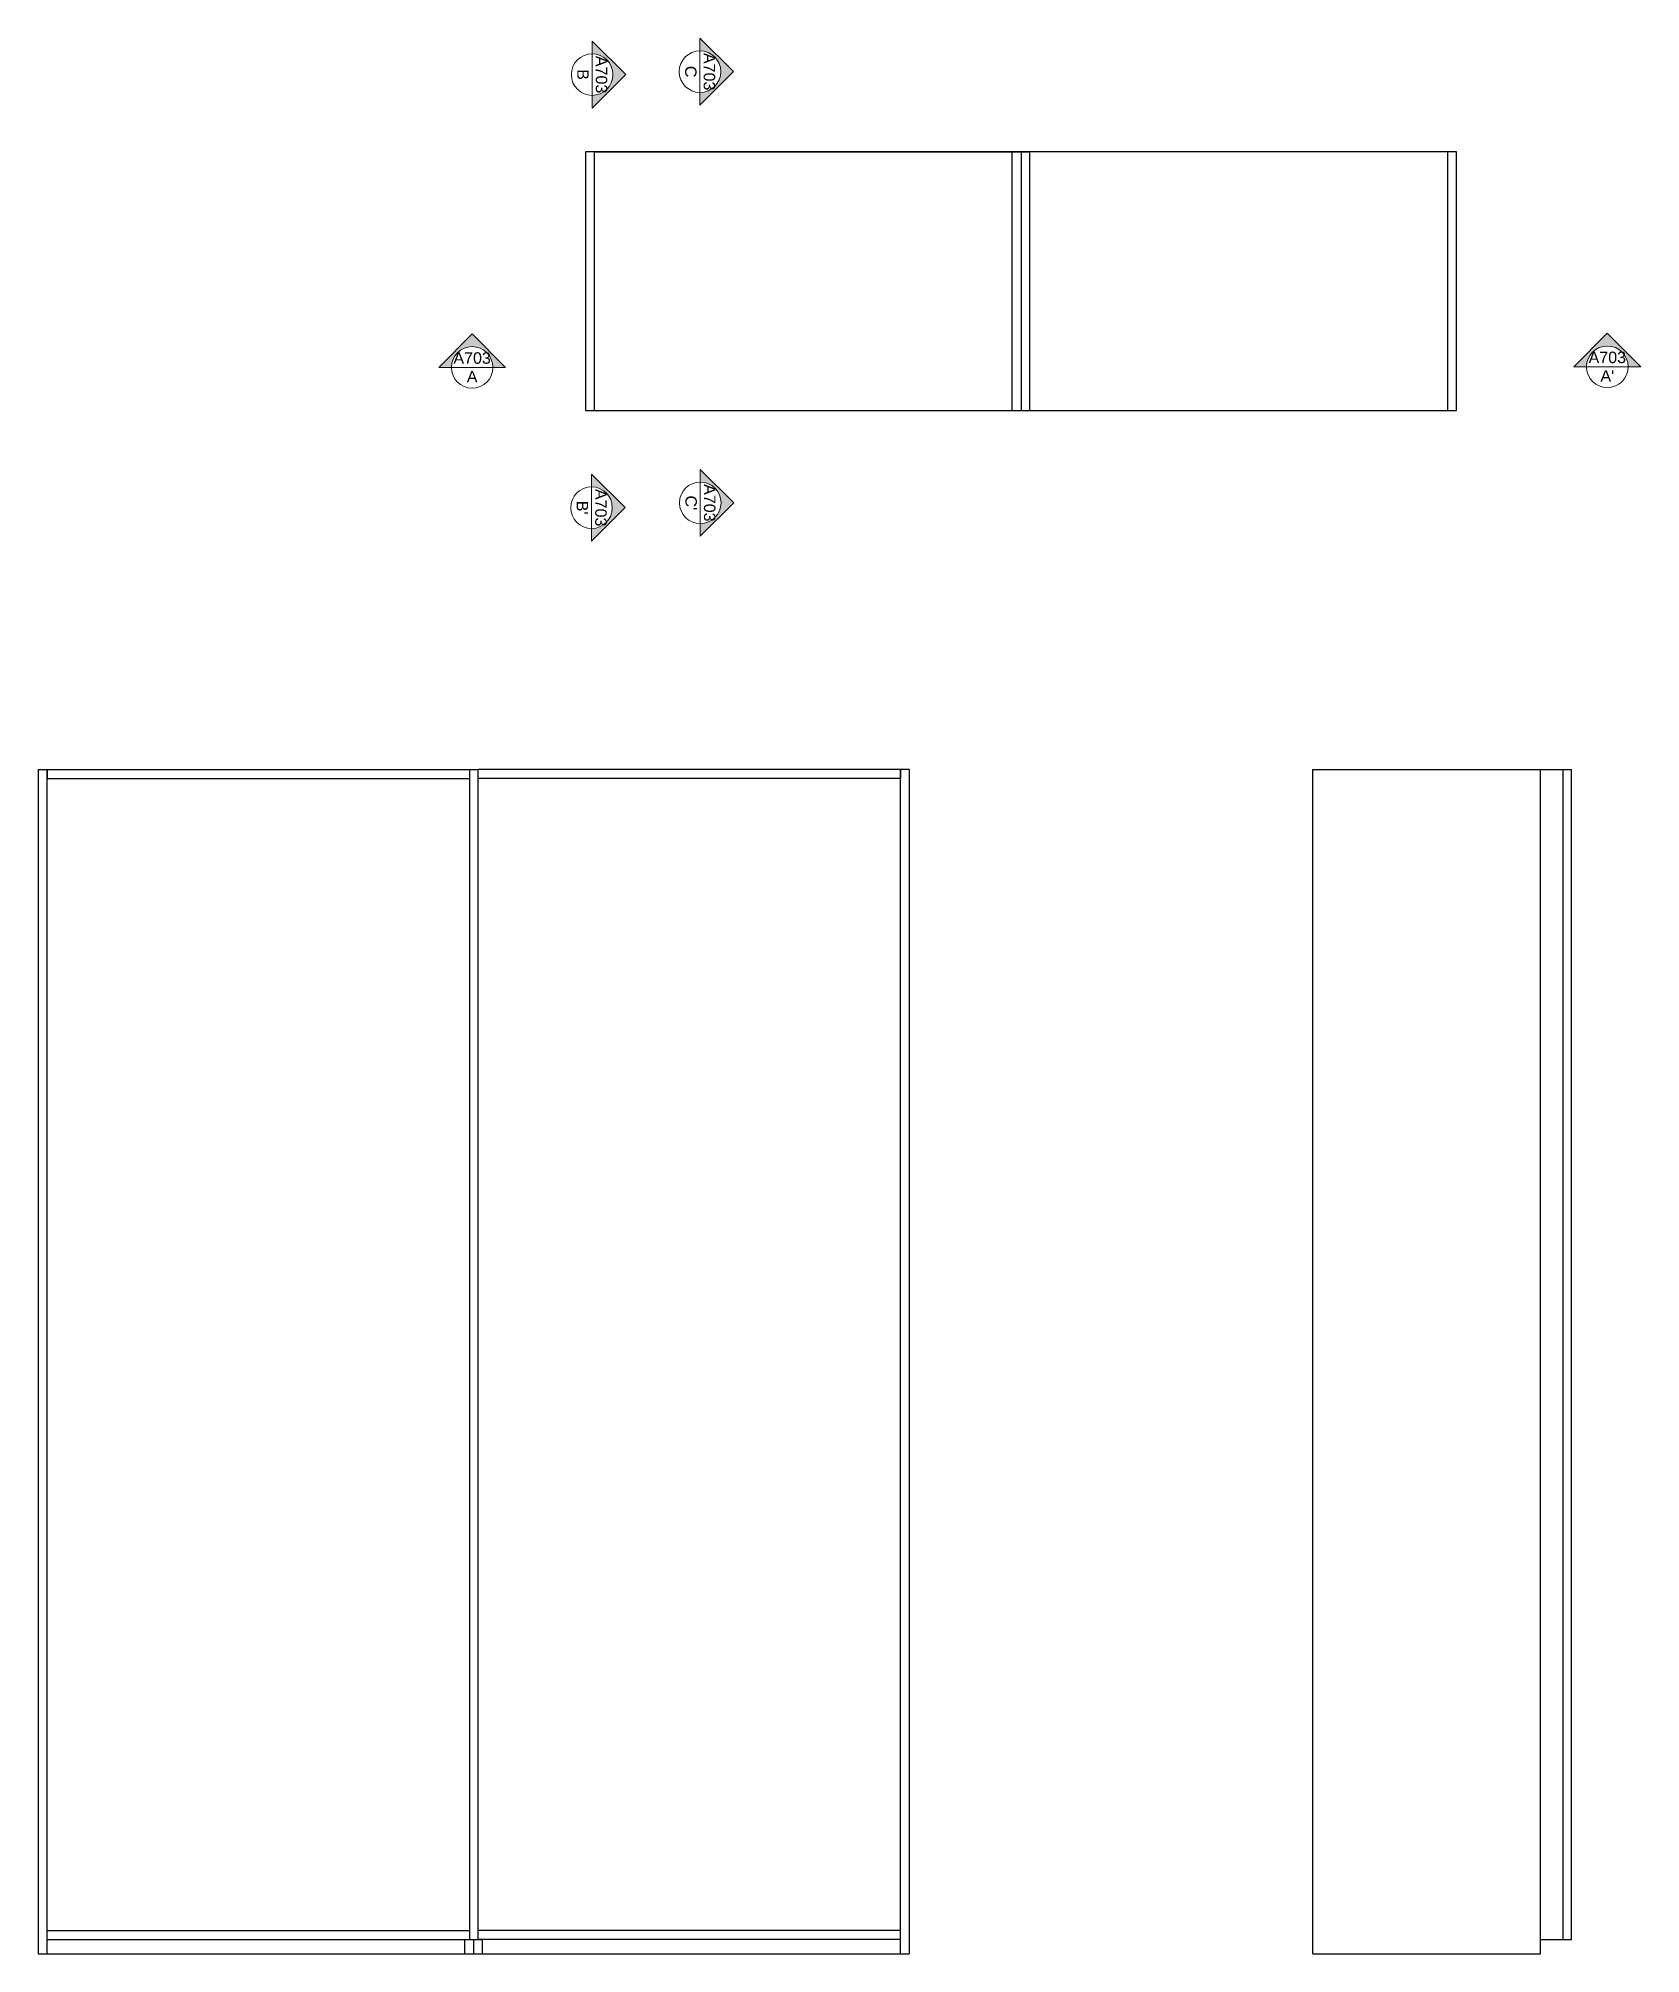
# Model space of a CAD drawing. Header units: millimetres. Extents: x -1233 to 3094, y -223 to 1764.
# Drawn here: x -1198.9 to -926.6, y 743.1 to 1068.6 of the extents above; entities that cross this region are included whole.
import ezdxf
from ezdxf.enums import TextEntityAlignment as Align

# ---------------------------------------------------------------- set-up
doc = ezdxf.new("R2010")
doc.units = ezdxf.units.MM
doc.layers.get('0').update_dxf_attribs({"color": 8})
doc.layers.add('A-PRSP-1', color=7, linetype='Continuous', lineweight=40)
doc.layers.add('QUOTE', color=5, linetype='Continuous')
doc.styles.get("Standard").update_dxf_attribs({"font": 'Arial.ttf'})

# ---------------------------------------------------------------- blocks, each defined once
blk = doc.blocks.new('SYMBOL')
at = {"layer": 'A-PRSP-1', "linetype": 'Continuous', "lineweight": 20}
h = blk.add_hatch(color=256, dxfattribs=at)
h.dxf.hatch_style = 1
h.paths.add_polyline_path([(11.206, 4.948), (11.316, 4.948, -1), (11.678, 4.948), (11.788, 4.948), (11.497, 5.241)])
at = {"linetype": 'Continuous', "lineweight": 20}
blk.add_line((11.316, 4.948), (11.678, 4.948), dxfattribs=at)
at = {"layer": 'A-PRSP-1', "linetype": 'Continuous', "lineweight": 20}
for p, q in [((11.206, 4.948), (11.497, 5.241)), ((11.788, 4.948), (11.497, 5.241)), ((11.316, 4.948), (11.206, 4.948)), ((11.678, 4.948), (11.788, 4.948))]:
    blk.add_line(p, q, dxfattribs=at)
blk.add_circle((11.497, 4.948), 0.181, dxfattribs=at)
at = {"linetype": 'Continuous', "lineweight": 20}
for tag, p in [('TAVOLA', (11.497, 5.08)), ('SEZIONE', (11.497, 4.918))]:
    blk.add_attdef(tag, text='', height=0.1, dxfattribs=at).set_placement(p, align=Align.TOP_CENTER)

msp = doc.modelspace()

# ---------------------------------------------------------------- linework, layer by layer
for p, q in [((-957.88, 1049.31), (-1105.88, 1049.31)), ((-1105.88, 1049.31), (-1105.88, 1005.31)), ((-1104.38, 1005.31), (-1104.38, 1049.31)), ((-1104.38, 1049.31), (-1033.38, 1049.31)), ((-1033.38, 1049.31), (-1031.88, 1049.31)), ((-1033.38, 1005.31), (-1033.38, 1049.31)), ((-1031.88, 1049.31), (-1030.38, 1049.31)), ((-1031.88, 1049.31), (-1031.88, 1005.31)), ((-1030.38, 1005.31), (-1030.38, 1049.31)), ((-959.38, 1005.31), (-959.38, 1049.31)), ((-957.88, 1005.31), (-957.88, 1049.31)), ((-1105.88, 1005.31), (-957.88, 1005.31)), ((-1030.38, 1005.31), (-959.38, 1005.31)), ((-1198.88, 944.33), (-1198.88, 743.13)), ((-1198.88, 944.33), (-1124.13, 944.33)), ((-1197.38, 895.91), (-1197.38, 944.33)), ((-1197.38, 944.33), (-1197.38, 942.83)), ((-1125.63, 944.33), (-1125.63, 745.55)), ((-1124.13, 745.55), (-1124.13, 944.33)), ((-1124.13, 745.55), (-1124.13, 944.33)), ((-1050.88, 944.33), (-1124.13, 944.33)), ((-1052.38, 895.91), (-1052.38, 944.33)), ((-1052.38, 944.33), (-1052.38, 942.83)), ((-1050.88, 944.33), (-1050.88, 743.13)), ((-982.32, 743.13), (-982.32, 944.33)), ((-982.32, 944.33), (-943.59, 944.33)), ((-943.59, 743.13), (-943.59, 944.33)), ((-943.59, 944.33), (-938.32, 944.33)), ((-939.8, 944.33), (-939.8, 745.55)), ((-938.32, 745.55), (-938.32, 944.33)), ((-1197.38, 942.83), (-1125.63, 942.83)), ((-1052.38, 942.83), (-1124.13, 942.83)), ((-1197.38, 847.48), (-1197.38, 895.91)), ((-1052.38, 847.48), (-1052.38, 895.91)), ((-1197.38, 799.06), (-1197.38, 847.48)), ((-1052.38, 799.06), (-1052.38, 847.48)), ((-1197.38, 743.13), (-1197.38, 799.06)), ((-1052.38, 743.13), (-1052.38, 799.06)), ((-1197.38, 747.05), (-1125.63, 747.05)), ((-1197.38, 745.55), (-1125.63, 745.55)), ((-1126.38, 743.13), (-1126.38, 745.55)), ((-1125.63, 745.55), (-1124.13, 745.55)), ((-1124.88, 743.13), (-1124.88, 745.55)), ((-1052.38, 747.05), (-1124.13, 747.05)), ((-1052.38, 745.55), (-1124.13, 745.55)), ((-1124.13, 745.55), (-1123.38, 745.55)), ((-1123.38, 743.13), (-1123.38, 745.55)), ((-943.59, 745.55), (-938.32, 745.55)), ((-1198.88, 743.13), (-1050.88, 743.13)), ((-982.32, 743.13), (-943.59, 743.13))]:
    msp.add_line(p, q)

# ---------------------------------------------------------------- block references
at = {"layer": 'QUOTE', "xscale": 19.50110641980523, "yscale": 19.50110641980523, "zscale": 19.50110641980523, "rotation": 270}
for p, values in [((-1201.26, 1286.61), {'SEZIONE': 'B', 'TAVOLA': 'A703'}), ((-1182.93, 1287.11), {'SEZIONE': 'C', 'TAVOLA': 'A703'}), ((-1201.36, 1213.03), {'SEZIONE': "B'", 'TAVOLA': 'A703'}), ((-1182.88, 1213.85), {'SEZIONE': "C'", 'TAVOLA': 'A703'})]:
    msp.add_blockref('SYMBOL', p, dxfattribs=at).add_auto_attribs(values)
at = {"layer": 'QUOTE', "xscale": 19.50110641980523, "yscale": 19.50110641980523, "zscale": 19.50110641980523}
for p, values in [((-1349.36, 916.16), {'SEZIONE': 'A', 'TAVOLA': 'A703'}), ((-1156.46, 916.27), {'SEZIONE': "A'", 'TAVOLA': 'A703'})]:
    msp.add_blockref('SYMBOL', p, dxfattribs=at).add_auto_attribs(values)

doc.saveas('drawing.dxf')
